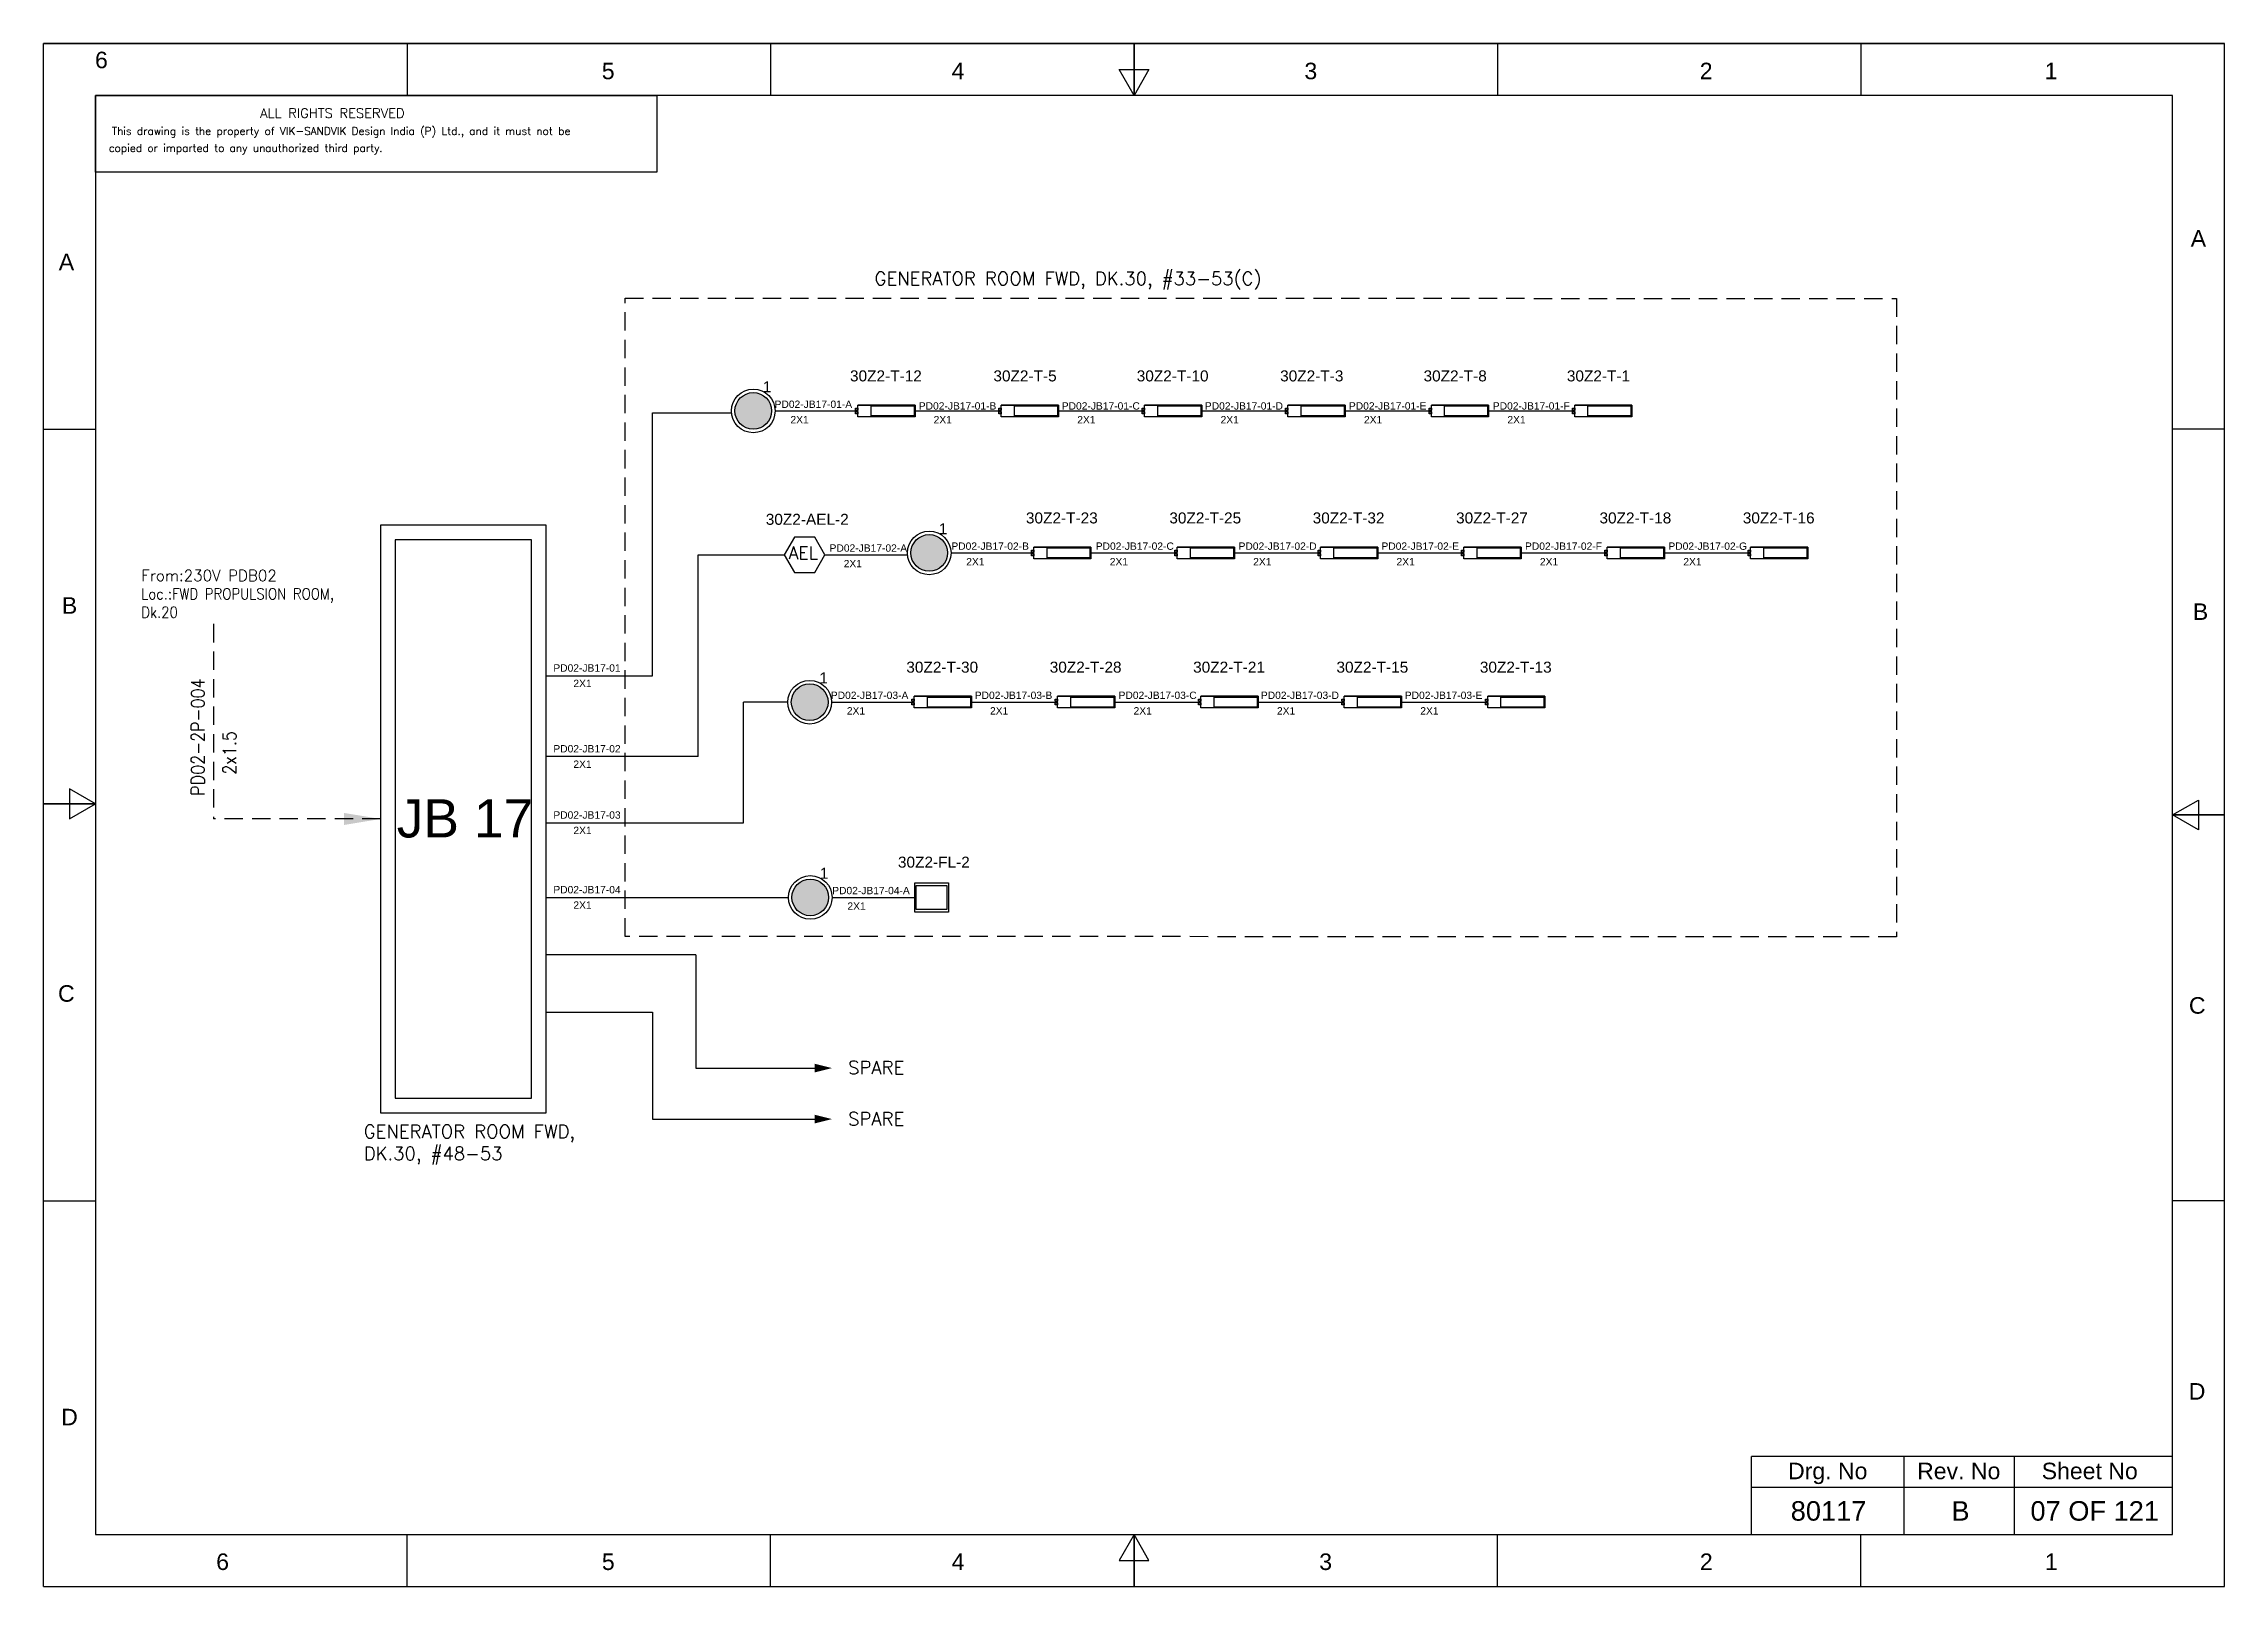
# Model space of a CAD drawing. Header units: inches. Extents: x -3311 to 1429, y -713 to 2436.
# Drawn here: x -2991.8 to -2694.8, y 1612.5 to 1822.6 of the extents above; entities that cross this region are included whole.
import ezdxf
from ezdxf.enums import TextEntityAlignment as Align

# ---------------------------------------------------------------- set-up
doc = ezdxf.new("R2010")
doc.units = ezdxf.units.IN
doc.linetypes.add('HIDDEN', pattern=[0.375, 0.25, -0.125])
doc.linetypes.add('SOLID', pattern=[0])
for name, color, linetype, lineweight in [('ELEC_TXT-025', 1, 'Continuous', 25), ('HEL-025', 1, 'Continuous', 25), ('HEL-035', 2, 'Continuous', 35)]:
    doc.layers.add(name, color=color, linetype=linetype, lineweight=lineweight)
doc.layers.add('LINE', color=3, linetype='SOLID')
doc.styles.add('_NORMAL', font='arial.ttf')
doc.styles.add('ROMANS', font='simplex.shx', dxfattribs={"width": 0.88})
doc.styles.get("Standard").update_dxf_attribs({"font": 'arial.ttf'})
doc.dimstyles.get("Standard").update_dxf_attribs({"dimtxt": 0.18, "dimasz": 0.18, "dimexe": 0.18, "dimexo": 0.0625, "dimgap": 0.09, "dimtad": 0, "dimtih": 1, "dimtoh": 1, "dimdec": 4, "dimzin": 0, "dimdsep": 46, "dimtxsty": 'Standard', "dimcen": 0.09, "dimadec": 0, "dimazin": 0, "dimtfac": 1, "dimtdec": 4, "dimtofl": 0, "dimtmove": 0, "dimatfit": 3, "dimfxl": 1, "dimtolj": 1, "dimtzin": 0, "dimarcsym": 0})

msp = doc.modelspace()

# ---------------------------------------------------------------- texts
at = {"color": 7}
for s, p in [('PD02-JB17-01-A', (-2892.27, 1772.95, 0.05)), ('PD02-JB17-01-B', (-2872.63, 1772.72, 0.03)), ('PD02-JB17-01-C', (-2853.16, 1772.72)), ('PD02-JB17-01-D', (-2833.67, 1772.72, -0.03)), ('PD02-JB17-01-E', (-2814.05, 1772.72, -0.05)), ('PD02-JB17-01-F', (-2794.45, 1772.72, -0.08)), ('2X1', (-2890.11, 1770.85)), ('2X1', (-2870.61, 1770.85, -0.03)), ('2X1', (-2851.05, 1770.85, -0.05)), ('2X1', (-2831.53, 1770.85, -0.08)), ('2X1', (-2812, 1770.85, -0.11)), ('2X1', (-2792.47, 1770.85, -0.14)), ('PD02-JB17-02-A', (-2884.78, 1753.37, 0.05)), ('PD02-JB17-02-B', (-2868.19, 1753.63, 0.03)), ('2X1', (-2866.17, 1751.51, -0.03)), ('PD02-JB17-02-C', (-2848.53, 1753.63)), ('2X1', (-2846.62, 1751.51, -0.05)), ('PD02-JB17-02-D', (-2829.08, 1753.63, -0.03)), ('2X1', (-2827.09, 1751.51, -0.08)), ('PD02-JB17-02-E', (-2809.62, 1753.63, -0.05)), ('2X1', (-2807.57, 1751.51, -0.11)), ('PD02-JB17-02-F', (-2790.07, 1753.63, -0.08)), ('2X1', (-2788.04, 1751.51, -0.14)), ('PD02-JB17-02-G', (-2770.54, 1753.63, -0.11)), ('2X1', (-2768.51, 1751.51, -0.16)), ('2X1', (-2882.86, 1751.25)), ('PD02-JB17-01', (-2922.4, 1737.04)), ('2X1', (-2919.67, 1734.94)), ('PD02-JB17-03-A', (-2884.61, 1733.32, 0.05)), ('2X1', (-2882.43, 1731.2)), ('PD02-JB17-03-B', (-2865.01, 1733.32, 0.03)), ('2X1', (-2862.93, 1731.2, -0.03)), ('PD02-JB17-03-C', (-2845.42, 1733.32)), ('2X1', (-2843.38, 1731.2, -0.05)), ('PD02-JB17-03-D', (-2826.04, 1733.32, -0.03)), ('2X1', (-2823.85, 1731.2, -0.08)), ('PD02-JB17-03-E', (-2806.44, 1733.32, -0.05)), ('2X1', (-2804.33, 1731.2, -0.11)), ('PD02-JB17-02', (-2922.4, 1726.04)), ('2X1', (-2919.67, 1723.94)), ('PD02-JB17-03', (-2922.4, 1717.02)), ('2X1', (-2919.67, 1714.92)), ('PD02-JB17-04', (-2922.4, 1706.85)), ('PD02-JB17-04-A', (-2884.42, 1706.73, 0.05)), ('2X1', (-2919.67, 1704.75)), ('2X1', (-2882.35, 1704.61))]:
    msp.add_text(s, height=1, dxfattribs=at).set_placement(p)
at = {"color": 7, "lineweight": 30}
msp.add_text('JB 17', height=5.2, dxfattribs=at).set_placement((-2934.44, 1717.06), align=Align.MIDDLE_CENTER)
at = {"color": 7}
for s, height, p in [('Drg. No', 2.246, (-2748.84, 1628.2)), ('Rev. No', 2.246, (-2731, 1628.2)), ('Sheet No', 2.246, (-2713.16, 1628.2)), ('80117', 2.653, (-2748.73, 1622.76)), ('B', 2.65, (-2730.76, 1622.76)), ('07 OF 121', 2.653, (-2712.48, 1622.76))]:
    msp.add_text(s, height=height, dxfattribs=at).set_placement(p, align=Align.MIDDLE_CENTER)
at = {"color": 7, "char_height": 1.8, "attachment_point": 1, "style": '_NORMAL'}
for s, insert, width in [('{\\Fromans|c0;\\C2;GENERATOR ROOM FWD, DK.30, #33-53(C)}', (-2878.66, 1791.48), 74.1776), ('{\\Fromans|c0;\\C2;SPARE}', (-2882.26, 1684.02), 8.1658), ('{\\Fromans|c0;\\C2;SPARE}', (-2882.26, 1677.06), 8.1658)]:
    msp.add_mtext(s, dxfattribs=dict(at, insert=insert, width=width))
at = {"color": 7, "insert": (-2978.52, 1750.88), "char_height": 1.5, "width": 36.8884, "attachment_point": 1}
msp.add_mtext('{\\Fromans|c0;\\C2;From:230V PDB02\\P\\Fsimplex|c0;\\W0.88;Loc.:FWD PROPULSION ROOM,      \\PDk.20}', dxfattribs=at)
at = {"color": 7, "insert": (-2971.71, 1720.15), "char_height": 1.8, "width": 17.1296, "attachment_point": 1, "rotation": 90, "style": '_NORMAL'}
msp.add_mtext('{\\Fromans|c0;\\W0.88;PD02-2P-004}', dxfattribs=at)
at = {"color": 7, "insert": (-2967.41, 1723.03), "char_height": 1.8, "attachment_point": 1, "rotation": 90, "style": '_NORMAL'}
msp.add_mtext('{\\Fsimplex|c0;\\W0.88;2x1.5}', dxfattribs=at)
at = {"color": 7, "insert": (-2948.22, 1675.33), "char_height": 1.8, "attachment_point": 1, "style": '_NORMAL'}
msp.add_mtext('{\\Fromans|c0;\\C2;GENERATOR ROOM FWD, \\PDK.30, #48-53}', dxfattribs=at)

# ---------------------------------------------------------------- blocks, each defined once
blk = doc.blocks.new('fr')
at = {"color": 7, "linetype": 'Continuous'}
for p, q in [((33763.99, 4500.4), (33466.99, 4500.4)), ((33466.99, 4500.4), (33763.99, 4500.4)), ((33466.99, 4290.33), (33466.99, 4500.4)), ((33516.49, 4500.4), (33516.49, 4493.33)), ((33565.99, 4500.4), (33565.99, 4493.33)), ((33615.49, 4500.4), (33615.49, 4493.33)), ((33615.49, 4493.33), (33615.49, 4500.4)), ((33615.49, 4500.4), (33615.49, 4493.33)), ((33664.99, 4500.4), (33664.99, 4493.33)), ((33714.49, 4500.4), (33714.49, 4493.33)), ((33763.99, 4290.33), (33763.99, 4500.4)), ((33763.99, 4290.33), (33763.99, 4500.4)), ((33615.49, 4493.33), (33613.45, 4496.87)), ((33613.45, 4496.87), (33617.53, 4496.87)), ((33617.53, 4496.87), (33615.49, 4493.33)), ((33756.92, 4493.33), (33474.06, 4493.33)), ((33474.06, 4493.33), (33474.06, 4297.41)), ((33756.92, 4297.41), (33756.92, 4493.33)), ((33466.99, 4447.89), (33474.06, 4447.89)), ((33763.99, 4447.89), (33756.92, 4447.89)), ((33474.06, 4396.87), (33470.53, 4398.91)), ((33470.53, 4398.91), (33470.53, 4394.83)), ((33466.99, 4396.87), (33474.06, 4396.87)), ((33474.06, 4396.87), (33466.99, 4396.87)), ((33466.99, 4396.87), (33474.06, 4396.87)), ((33470.53, 4394.83), (33474.06, 4396.87)), ((33756.92, 4395.37), (33760.45, 4397.41)), ((33760.45, 4397.41), (33760.45, 4393.33)), ((33763.99, 4395.37), (33756.92, 4395.37)), ((33760.45, 4393.33), (33756.92, 4395.37)), ((33756.92, 4395.37), (33763.99, 4395.37)), ((33763.99, 4395.37), (33756.92, 4395.37)), ((33466.99, 4342.85), (33474.06, 4342.85)), ((33763.99, 4342.85), (33756.92, 4342.85)), ((33474.06, 4297.41), (33756.92, 4297.41)), ((33516.49, 4290.33), (33516.49, 4297.41)), ((33565.99, 4290.33), (33565.99, 4297.41)), ((33615.49, 4297.41), (33613.45, 4293.87)), ((33615.49, 4290.33), (33615.49, 4297.41)), ((33617.53, 4293.87), (33615.49, 4297.41)), ((33615.49, 4297.41), (33615.49, 4290.33)), ((33615.49, 4290.33), (33615.49, 4297.41)), ((33664.99, 4290.33), (33664.99, 4297.41)), ((33714.49, 4290.33), (33714.49, 4297.41)), ((33613.45, 4293.87), (33617.53, 4293.87)), ((33466.99, 4290.33), (33763.99, 4290.33)), ((33466.99, 4290.33), (33763.99, 4290.33))]:
    blk.add_line(p, q, dxfattribs=at)
at = {"color": 7, "style": '_NORMAL'}
for s, p in [('6', (33474.86, 4498.18)), ('5', (33543.88, 4496.68)), ('4', (33591.52, 4496.68)), ('3', (33639.57, 4496.68)), ('2', (33693.41, 4496.68)), ('1', (33740.39, 4496.68)), ('A', (33760.45, 4473.88)), ('A', (33470.1, 4470.68)), ('B', (33470.52, 4423.9)), ('B', (33760.74, 4423.06)), ('C', (33470.08, 4371.07)), ('C', (33760.29, 4369.44)), ('D', (33760.27, 4316.89)), ('D', (33470.51, 4313.39)), ('6', (33491.37, 4293.69)), ('5', (33543.89, 4293.69)), ('4', (33591.53, 4293.69)), ('3', (33641.59, 4293.69)), ('2', (33693.43, 4293.69)), ('1', (33740.41, 4293.69))]:
    blk.add_text(s, height=2.25, dxfattribs=at).set_placement(p, align=Align.MIDDLE_CENTER)
blk = doc.blocks.new('A$C4BAD7D21')
at = {"layer": 'HEL-025'}
blk.add_lwpolyline([(-34000, 0), (-34000, 2086), (-18714, 2086), (-18714, 0)], close=True, dxfattribs=at)
at = {"layer": 'HEL-025', "style": 'ROMANS'}
for s, p in [('This drawing is the property of VIK-SANDVIK Design India (P) Ltd., and it must not be', (-33558, 1016)), (' copied or imparted to any unauthorized third party.', (-33785, 550))]:
    blk.add_text(s, height=210, dxfattribs=at).set_placement(p)
at = {"layer": 'HEL-035', "style": 'ROMANS'}
blk.add_text('     ALL RIGHTS RESERVED', height=262.5, dxfattribs=at).set_placement((-30497, 1476))
blk = doc.blocks.new('FIXED_KEY_SWITCH')
h = blk.add_hatch(color=1)
h.dxf.hatch_style = 1
edge = h.paths.add_edge_path()
edge.add_arc((848.13, 1737.46), 2.5, 0, 360)
at = {"color": 1}
blk.add_circle((848.13, 1737.46), 2.5, dxfattribs=at)
at = {"color": 7, "insert": (849.44, 1741.5), "char_height": 1.5, "attachment_point": 1, "style": '_NORMAL'}
blk.add_mtext_dynamic_manual_height_columns('1', width=1.5, gutter_width=7.5, heights=[0], dxfattribs=at)
blk = doc.blocks.new('SWT')
blk.add_blockref('FIXED_KEY_SWITCH', (0, 0))
blk.add_attdef('TAG_NO', (844.55, 1741.11), '', height=1.5)
blk = doc.blocks.new('2A')
at = {"color": 7, "lineweight": -3, "ltscale": 2.5}
blk.add_line((790.02, 1997.62, -0.03), (782.23, 1997.62, -0.03), dxfattribs=at)
at = {"color": 7, "lineweight": -3, "ltscale": 2.5, "elevation": -0.03}
for points in [[(781.91, 1997.21), (782.23, 1997.21), (782.23, 1996.94), (781.91, 1996.94)], [(781.91, 1996.7), (782.23, 1996.7), (782.23, 1996.44), (781.91, 1996.44)], [(782.23, 1997.62), (790.02, 1997.62), (790.02, 1996.02), (782.23, 1996.02)], [(784.03, 1997.5), (789.88, 1997.5), (789.88, 1996.14), (784.03, 1996.14)]]:
    blk.add_lwpolyline(points, close=True, dxfattribs=at)
blk = doc.blocks.new('LED TUBE LIGHT 30W')
blk.add_blockref('2A', (179.91, -357.89))
blk.add_attdef('TAG_NO.', (962.52, 1642.97), '', height=1.5)
blk = doc.blocks.new('AEL')
at = {"color": 4}
blk.add_lwpolyline([(989.98, -190.09), (992.75, -190.09), (994.14, -187.69), (992.75, -185.28), (989.98, -185.28), (988.59, -187.69)], close=True, dxfattribs=at)
at = {"color": 4, "style": 'ROMANS'}
blk.add_text('AEL', height=1.725, dxfattribs=at).set_placement((989.2, -188.27))
blk = doc.blocks.new('AEL_L')
blk.add_blockref('AEL', (0, 0))
blk.add_attdef('TAG_NO', (986.55, -183.59), '', height=1.5)
blk = doc.blocks.new('13')
for points in [[(436.88, 1959.44), (441.46, 1959.44), (441.46, 1955.44), (436.88, 1955.44)], [(437.07, 1959.08), (441.26, 1959.08), (441.26, 1955.8), (437.07, 1955.8)]]:
    blk.add_lwpolyline(points, close=True)
blk = doc.blocks.new('LED FLOOD LIGHT 100W')
blk.add_blockref('13', (5123.55, -712.19))
blk.add_attdef('TAG_NO', (5558.98, 1249.67), '', height=1.5)

# ---------------------------------------------------------------- linework, layer by layer
for p, q in [((-2908.91, 1736.48), (-2908.91, 1772.28)), ((-2890.47, 1732.88), (-2896.49, 1732.88)), ((-2902.99, 1698.49), (-2923.38, 1698.49))]:
    msp.add_line(p, q)
at = {"color": 7, "linetype": 'Continuous'}
for p, q in [((-2701.89, 1630.15), (-2759.21, 1630.15)), ((-2759.21, 1619.56), (-2759.21, 1630.15)), ((-2738.44, 1619.56), (-2738.44, 1630.15)), ((-2723.42, 1619.56), (-2723.42, 1630.15)), ((-2759.21, 1625.97), (-2701.89, 1625.97))]:
    msp.add_line(p, q, dxfattribs=at)
at = {"linetype": 'HIDDEN', "ltscale": 10}
msp.add_lwpolyline([(-2912.63, 1787.9), (-2739.47, 1787.86), (-2739.47, 1700.93), (-2912.63, 1700.97)], close=True, dxfattribs=at)
msp.add_lwpolyline([(-2968.69, 1743.53), (-2968.69, 1716.98)], dxfattribs=at)
for points in [[(-2886.81, 1683.06, 1.18, 0, 0), (-2884.45, 1683.06, 0, 0, 0)], [(-2886.81, 1676.11, 1.18, 0, 0), (-2884.45, 1676.11, 0, 0, 0)]]:
    msp.add_lwpolyline(points, format="xyseb")
at = {"layer": 'LINE', "color": 0}
for p, q in [((-2908.91, 1772.28), (-2898.13, 1772.28)), ((-2892.19, 1772.54, 0), (-2880.94, 1772.54, -0.03)), ((-2873.14, 1772.54, -0.03), (-2861.41, 1772.54, -0.05)), ((-2853.61, 1772.54, -0.05), (-2841.88, 1772.54, -0.08)), ((-2834.09, 1772.54, -0.08), (-2822.36, 1772.54, -0.11)), ((-2814.56, 1772.54, -0.11), (-2802.83, 1772.54, -0.14)), ((-2795.03, 1772.54, -0.14), (-2783.3, 1772.54, -0.16)), ((-2945.93, 1756.98), (-2945.93, 1676.98)), ((-2923.38, 1756.98), (-2945.93, 1756.98)), ((-2923.38, 1676.98), (-2923.38, 1756.98)), ((-2925.38, 1754.98), (-2943.93, 1754.98)), ((-2943.93, 1754.98), (-2943.93, 1678.98)), ((-2925.38, 1678.98), (-2925.38, 1754.98)), ((-2902.7, 1725.48), (-2902.7, 1752.94)), ((-2902.7, 1752.94), (-2890.97, 1752.94)), ((-2885.42, 1752.94), (-2874.17, 1752.94, -0.03)), ((-2868.23, 1753.2, -0.03), (-2856.98, 1753.2, -0.05)), ((-2849.18, 1753.2, -0.05), (-2837.45, 1753.2, -0.08)), ((-2829.65, 1753.2, -0.08), (-2817.92, 1753.2, -0.11)), ((-2810.13, 1753.2, -0.11), (-2798.4, 1753.2, -0.14)), ((-2790.6, 1753.2, -0.14), (-2778.87, 1753.2, -0.16)), ((-2771.07, 1753.2, -0.16), (-2759.34, 1753.2, -0.19)), ((-2923.38, 1736.48), (-2908.91, 1736.48)), ((-2896.49, 1716.46), (-2896.49, 1732.88)), ((-2884.52, 1732.88, 0), (-2873.26, 1732.88, -0.03)), ((-2865.47, 1732.88, -0.03), (-2853.74, 1732.88, -0.05)), ((-2845.94, 1732.88, -0.05), (-2834.21, 1732.88, -0.08)), ((-2826.41, 1732.88, -0.08), (-2814.68, 1732.88, -0.11)), ((-2806.88, 1732.88, -0.11), (-2795.16, 1732.88, -0.14)), ((-2902.7, 1725.48), (-2923.38, 1725.48)), ((-2923.38, 1716.46), (-2896.49, 1716.46)), ((-2923.38, 1706.29), (-2890.38, 1706.29)), ((-2884.43, 1706.29, 0), (-2873.18, 1706.29, -0.03)), ((-2902.99, 1698.49), (-2902.99, 1683.06)), ((-2923.38, 1690.69), (-2908.91, 1690.69)), ((-2908.91, 1690.69), (-2908.91, 1676.11)), ((-2902.99, 1683.06), (-2886.72, 1683.06)), ((-2943.93, 1678.98), (-2925.38, 1678.98)), ((-2945.93, 1676.98), (-2923.38, 1676.98)), ((-2908.91, 1676.11), (-2886.72, 1676.11))]:
    msp.add_line(p, q, dxfattribs=at)
for centre in [(-2895.17, 1772.54), (-2871.21, 1753.2, -0.03), (-2887.49, 1732.88), (-2887.41, 1706.29)]:
    msp.add_circle(centre, 2.97, dxfattribs=at)

# ---------------------------------------------------------------- block references
for name, p in [('fr', (-36458.81, -2677.85)), ('SWT', (-3743.3, 35.08)), ('SWT', (-3719.34, 15.74, -0.03)), ('SWT', (-3735.62, -4.57)), ('SWT', (-3735.54, -31.16))]:
    msp.add_blockref(name, p)
ref = msp.add_blockref('LED TUBE LIGHT 30W', (-3843.07, 133.61))
ref.add_attrib('TAG_NO.', '30Z2-T-12', (-2882, 1776.56), dxfattribs={"height": 1.5})
ref = msp.add_blockref('LED TUBE LIGHT 30W', (-3823.54, 133.61, -0.03))
ref.add_attrib('TAG_NO.', '30Z2-T-5', (-2862.47, 1776.56, -0.03), dxfattribs={"height": 1.5})
ref = msp.add_blockref('LED TUBE LIGHT 30W', (-3804.02, 133.61, -0.05))
ref.add_attrib('TAG_NO.', '30Z2-T-10', (-2842.95, 1776.56, -0.05), dxfattribs={"height": 1.5})
ref = msp.add_blockref('LED TUBE LIGHT 30W', (-3784.49, 133.61, -0.08))
ref.add_attrib('TAG_NO.', '30Z2-T-3', (-2823.42, 1776.56, -0.08), dxfattribs={"height": 1.5})
ref = msp.add_blockref('LED TUBE LIGHT 30W', (-3764.96, 133.61, -0.11))
ref.add_attrib('TAG_NO.', '30Z2-T-8', (-2803.89, 1776.56, -0.11), dxfattribs={"height": 1.5})
ref = msp.add_blockref('LED TUBE LIGHT 30W', (-3745.44, 133.61, -0.14))
ref.add_attrib('TAG_NO.', '30Z2-T-1', (-2784.37, 1776.56, -0.14), dxfattribs={"height": 1.5})
ref = msp.add_blockref('AEL_L', (-3879.56, 1940.62))
ref.add_attrib('TAG_NO', '30Z2-AEL-2', (-2893.47, 1757.03), dxfattribs={"color": 4, "height": 1.5})
ref = msp.add_blockref('LED TUBE LIGHT 30W', (-3819.11, 114.27, -0.03))
ref.add_attrib('TAG_NO.', '30Z2-T-23', (-2858.04, 1757.22, -0.03), dxfattribs={"height": 1.5})
ref = msp.add_blockref('LED TUBE LIGHT 30W', (-3799.58, 114.27, -0.05))
ref.add_attrib('TAG_NO.', '30Z2-T-25', (-2838.51, 1757.22, -0.05), dxfattribs={"height": 1.5})
ref = msp.add_blockref('LED TUBE LIGHT 30W', (-3780.06, 114.27, -0.08))
ref.add_attrib('TAG_NO.', '30Z2-T-32', (-2818.99, 1757.22, -0.08), dxfattribs={"height": 1.5})
ref = msp.add_blockref('LED TUBE LIGHT 30W', (-3760.53, 114.27, -0.11))
ref.add_attrib('TAG_NO.', '30Z2-T-27', (-2799.46, 1757.22, -0.11), dxfattribs={"height": 1.5})
ref = msp.add_blockref('LED TUBE LIGHT 30W', (-3741, 114.27, -0.14))
ref.add_attrib('TAG_NO.', '30Z2-T-18', (-2779.93, 1757.22, -0.14), dxfattribs={"height": 1.5})
ref = msp.add_blockref('LED TUBE LIGHT 30W', (-3721.48, 114.27, -0.16))
ref.add_attrib('TAG_NO.', '30Z2-T-16', (-2760.41, 1757.22, -0.16), dxfattribs={"height": 1.5})
ref = msp.add_blockref('LED TUBE LIGHT 30W', (-3835.4, 93.96))
ref.add_attrib('TAG_NO.', '30Z2-T-30', (-2874.33, 1736.9), dxfattribs={"height": 1.5})
ref = msp.add_blockref('LED TUBE LIGHT 30W', (-3815.87, 93.96, -0.03))
ref.add_attrib('TAG_NO.', '30Z2-T-28', (-2854.8, 1736.9, -0.03), dxfattribs={"height": 1.5})
ref = msp.add_blockref('LED TUBE LIGHT 30W', (-3796.34, 93.96, -0.05))
ref.add_attrib('TAG_NO.', '30Z2-T-21', (-2835.27, 1736.9, -0.05), dxfattribs={"height": 1.5})
ref = msp.add_blockref('LED TUBE LIGHT 30W', (-3776.82, 93.96, -0.08))
ref.add_attrib('TAG_NO.', '30Z2-T-15', (-2815.75, 1736.9, -0.08), dxfattribs={"height": 1.5})
ref = msp.add_blockref('LED TUBE LIGHT 30W', (-3757.29, 93.96, -0.11))
ref.add_attrib('TAG_NO.', '30Z2-T-13', (-2796.22, 1736.9, -0.11), dxfattribs={"height": 1.5})
ref = msp.add_blockref('LED FLOOD LIGHT 100W', (-8433.6, 461.04, -0.03))
ref.add_attrib('TAG_NO', '30Z2-FL-2', (-2875.47, 1710.35, -0.03), dxfattribs={"height": 1.5})
at = {"layer": 'ELEC_TXT-025', "color": 0, "xscale": 0.005, "yscale": 0.005, "zscale": 0.005}
msp.add_blockref('A$C4BAD7D21', (-2814.75, 1805.05), dxfattribs=at)

msp.set_redraw_order([(e.dxf.handle, doc.entitydb.next_handle()) for e in msp.query("TEXT MTEXT ATTDEF DIMENSION ARC_DIMENSION")])  # texts and dimensions are drawn at this point

# ---------------------------------------------------------------- leaders
at = {"linetype": 'HIDDEN', "ltscale": 10}
msp.add_leader([(-2945.93, 1716.98), (-2968.69, 1716.98)], dimstyle='Standard', override={"dimasz": 5, "dimarcsym": 1}, dxfattribs=at)

doc.saveas('drawing.dxf')
